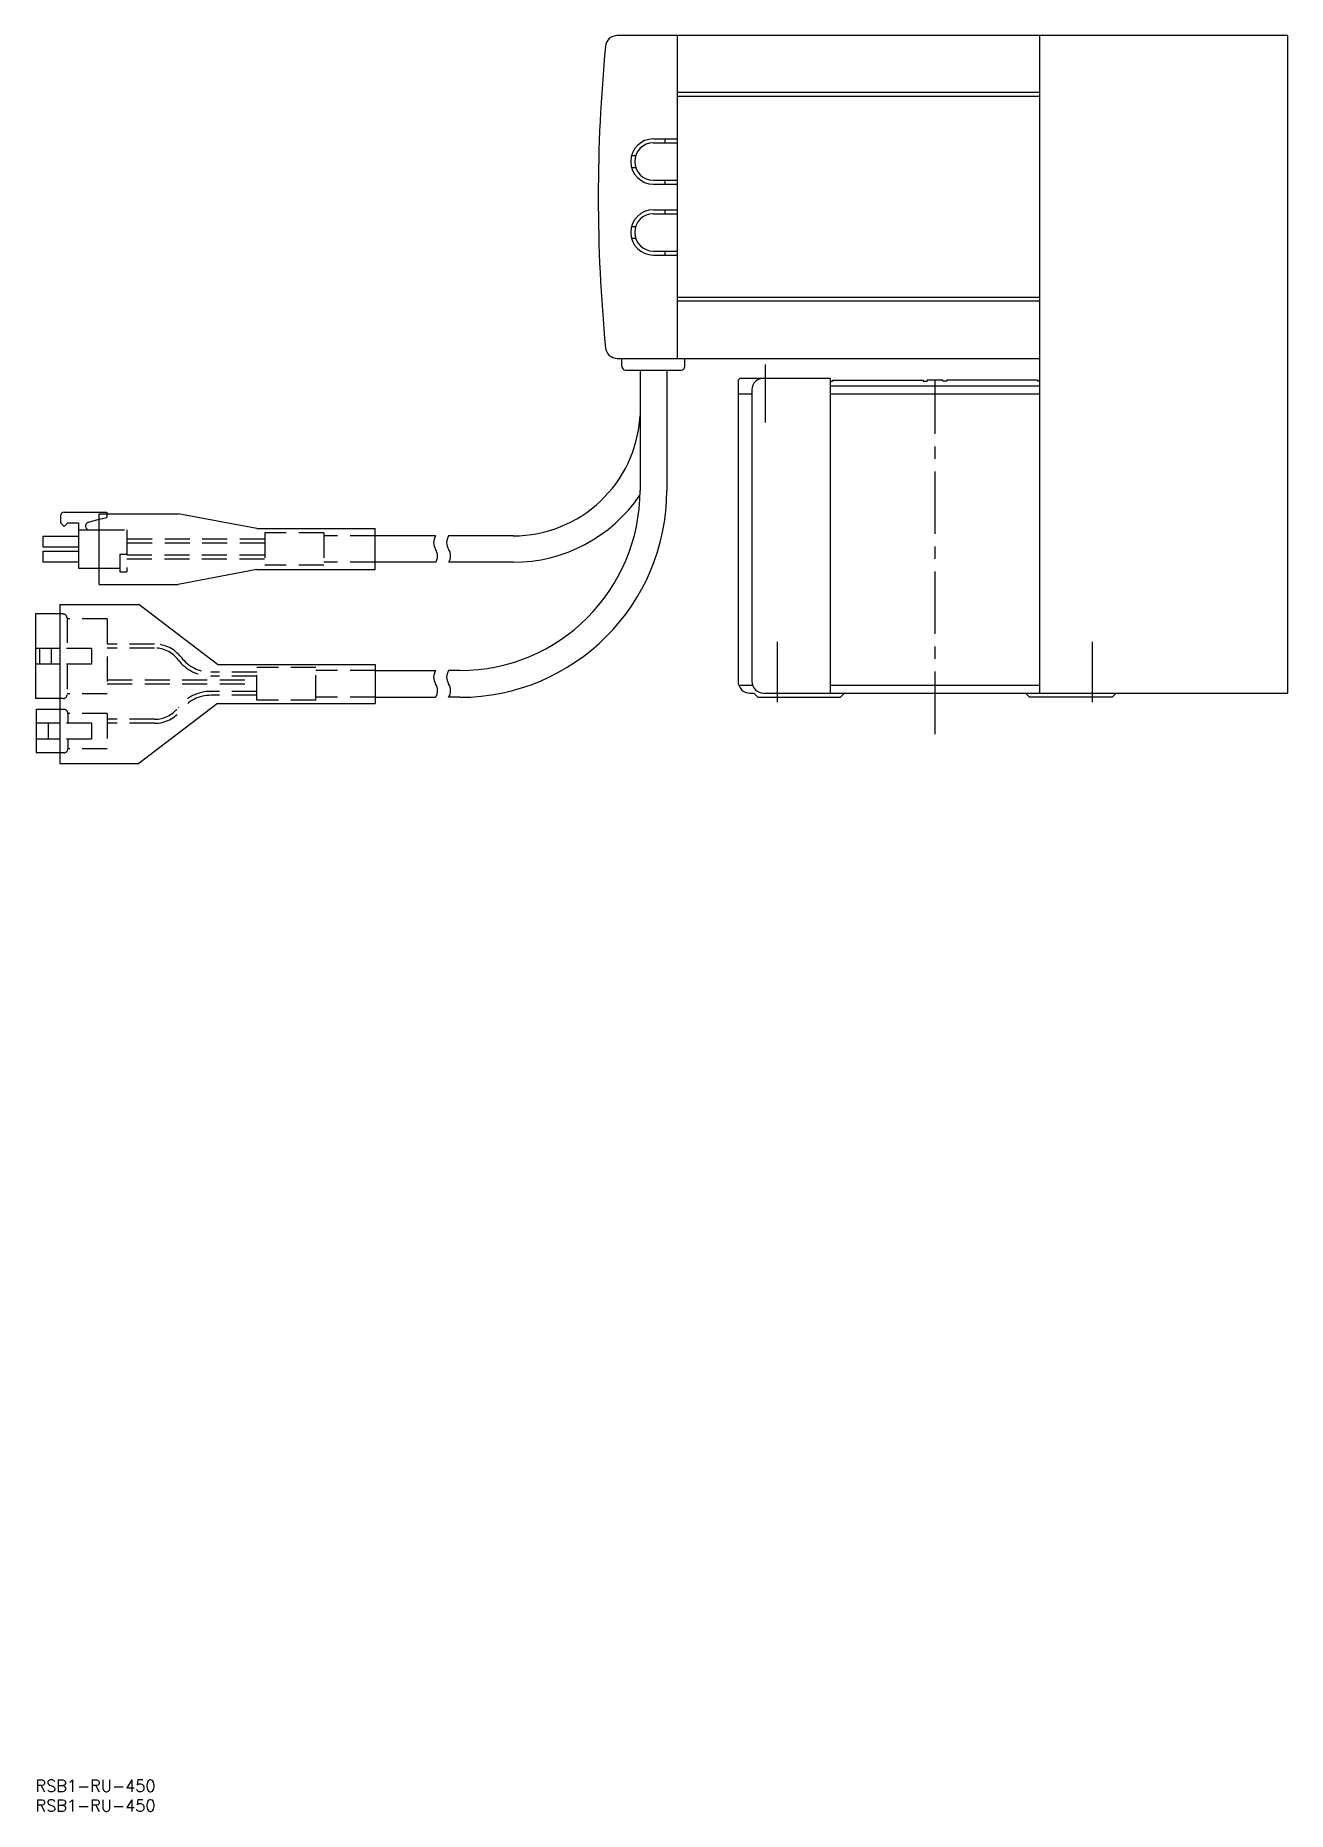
# Model space of a CAD drawing. Extents: x 0 to 1380, y -8 to 723.
# Drawn here: x 0 to 317.9, y -8 to 443 of the extents above; entities that cross this region are included whole.
import ezdxf

# ---------------------------------------------------------------- set-up
doc = ezdxf.new("R2010")
doc.units = 0
doc.header["$LTSCALE"] = 0.5
doc.linetypes.add('CENTER', pattern=[50.8, 31.75, -6.35, 6.35, -6.35])
doc.linetypes.add('DASHED', pattern=[19.05, 12.7, -6.35])
for name, color, linetype in [('MSM_CENTER', 1, 'CENTER'), ('MSM_CONTINUOUS', 7, 'CONTINUOUS'), ('MSM_DASHED', 4, 'DASHED'), ('MSM_NARROW', 5, 'CONTINUOUS'), ('MSM_PART_NUMBER', 7, 'CONTINUOUS')]:
    doc.layers.add(name, color=color, linetype=linetype)
doc.styles.get("Standard").update_dxf_attribs({"font": 'txt.shx', "height": 3, "bigfont": 'bigfont.shx'})

# ---------------------------------------------------------------- blocks, each defined once
blk = doc.blocks.new('*U1')
at = {"layer": 'MSM_PART_NUMBER'}
blk.add_text('RSB1-RU-450', height=3, dxfattribs=at).set_placement((0, -3))
blk = doc.blocks.new('*U2')
at = {"layer": 'MSM_PART_NUMBER'}
blk.add_text('RSB1-RU-450', height=3, dxfattribs=at).set_placement((0, -8))

msp = doc.modelspace()

# ---------------------------------------------------------------- linework, layer by layer
at = {"layer": 'MSM_CENTER'}
for p, q in [((185.39, 344.74), (185.39, 359.49)), ((228.39, 265.62), (228.39, 355.5)), ((188.39, 273.68), (188.39, 289.07)), ((268.39, 273.68), (268.39, 289.07))]:
    msp.add_line(p, q, dxfattribs=at)
at = {"layer": 'MSM_CONTINUOUS'}
for p, q in [((317.89, 443), (147.71, 443)), ((162.89, 443), (162.89, 361)), ((254.89, 443), (254.89, 276)), ((317.89, 443), (317.89, 276)), ((254.89, 428.5), (162.89, 428.5)), ((254.89, 427.5), (162.89, 427.5)), ((156.89, 416.75), (162.89, 416.75)), ((156.89, 415.75), (162.89, 415.75)), ((159.89, 415.75), (159.89, 416.75)), ((151.34, 412.5), (152.38, 412.5)), ((151.34, 409.5), (152.38, 409.5)), ((156.89, 406.25), (162.89, 406.25)), ((159.89, 405.25), (159.89, 406.25)), ((156.89, 405.25), (162.89, 405.25)), ((156.89, 398.75), (162.89, 398.75)), ((156.89, 397.75), (162.89, 397.75)), ((159.89, 397.75), (159.89, 398.75)), ((151.34, 394.5), (152.38, 394.5)), ((151.34, 391.5), (152.38, 391.5)), ((156.89, 388.25), (162.89, 388.25)), ((159.89, 387.25), (159.89, 388.25)), ((156.89, 387.25), (162.89, 387.25)), ((254.89, 376.5), (162.89, 376.5)), ((254.89, 375.5), (162.89, 375.5)), ((147.71, 361), (254.89, 361)), ((148.89, 359), (148.89, 361)), ((164.89, 359), (164.89, 361)), ((149.89, 358), (163.89, 358)), ((153.49, 358), (153.49, 327.5)), ((160.29, 358), (160.29, 327.5)), ((178.89, 356), (178.39, 355.5)), ((178.39, 355.5), (178.39, 279)), ((178.39, 352), (181.89, 352)), ((178.89, 356), (201.89, 356)), ((181.89, 353), (181.89, 279)), ((201.89, 276), (201.89, 356)), ((201.89, 355.2), (202.39, 355.2)), ((201.89, 354), (254.89, 354)), ((201.89, 352), (254.89, 352)), ((202.39, 355.5), (202.39, 355.2)), ((202.39, 355.5), (225.39, 355.5)), ((225.39, 355.5), (225.39, 355.2)), ((225.39, 355.2), (226.39, 355.2)), ((230.39, 355.5), (226.39, 355.5)), ((226.39, 355.5), (226.39, 355.2)), ((230.39, 355.5), (230.39, 355.2)), ((231.39, 355.2), (230.39, 355.2)), ((254.39, 355.5), (231.39, 355.5)), ((231.39, 355.5), (231.39, 355.2)), ((254.39, 355.5), (254.39, 355.2)), ((254.89, 355.2), (254.39, 355.2)), ((6.37, 321.04), (6.37, 319.24)), ((7.27, 321.94), (18.07, 321.94)), ((16.2, 321.53), (36.2, 321.53)), ((16.2, 303.63), (16.2, 321.53)), ((18.07, 321.94), (18.07, 321.53)), ((56.2, 317.78), (36.2, 321.53)), ((1.87, 315.82), (1.87, 313.12)), ((1.87, 315.82), (10.87, 315.82)), ((7.27, 318.34), (6.37, 319.24)), ((7.27, 318.34), (8.17, 319.24)), ((8.17, 319.24), (10.87, 319.24)), ((10.87, 319.24), (10.87, 307.72)), ((10.87, 317.44), (16.2, 317.44)), ((13.43, 319.43), (16.2, 320.14)), ((56.2, 317.78), (86.2, 317.78)), ((86.2, 307.38), (86.2, 317.78)), ((101.57, 315.93), (86.2, 315.93)), ((121.26, 315.93), (104.89, 315.93)), ((1.87, 313.12), (10.87, 313.12)), ((1.87, 312.04), (10.87, 312.04)), ((1.87, 312.04), (1.87, 309.34)), ((1.87, 309.34), (10.87, 309.34)), ((10.87, 307.72), (16.2, 307.72)), ((56.2, 307.38), (36.2, 303.63)), ((56.2, 307.38), (86.2, 307.38)), ((101.63, 309.23), (86.2, 309.23)), ((121.26, 309.23), (104.95, 309.23)), ((16.2, 303.63), (36.2, 303.63)), ((6.2, 298.55), (26.2, 298.55)), ((6.2, 298.55), (6.2, 258.15)), ((46.2, 283.3), (26.2, 298.55)), ((6.2, 296.1), (0, 296.1)), ((0, 296.1), (0, 274.6)), ((6.2, 287.35), (0, 287.35)), ((1, 287.35), (1, 283.35)), ((4, 287.35), (4, 283.35)), ((6.2, 283.35), (0, 283.35)), ((46.2, 283.3), (86.2, 283.3)), ((86.2, 283.3), (86.2, 273.4)), ((86.2, 281.75), (101.57, 281.75)), ((107.74, 281.75), (104.89, 281.75)), ((178.56, 278), (182.06, 278)), ((181.39, 276), (182.39, 276)), ((182.39, 276), (183.39, 275)), ((184.89, 276), (317.89, 276)), ((201.89, 278), (254.89, 278)), ((204.39, 275), (205.39, 276)), ((251.39, 276), (252.39, 275)), ((273.39, 275), (274.39, 276)), ((6.2, 274.6), (0, 274.6)), ((0.2, 271.85), (0.2, 260.85)), ((6.2, 271.85), (0.2, 271.85)), ((46.2, 273.4), (26.2, 258.15)), ((46.2, 273.4), (86.2, 273.4)), ((86.2, 274.95), (101.57, 274.95)), ((107.74, 274.95), (104.89, 274.95)), ((183.39, 275), (204.39, 275)), ((273.39, 275), (252.39, 275)), ((6.2, 268.35), (0.2, 268.35)), ((3.2, 268.35), (3.2, 264.35)), ((6.2, 264.35), (0.2, 264.35)), ((6.2, 260.85), (0.2, 260.85)), ((6.2, 258.15), (26.2, 258.15))]:
    msp.add_line(p, q, dxfattribs=at)
for centre, radius, start, end in [((147.71, 440), 3, 90, 174.5074), ((542.89, 402), 400, 174.5074, 185.4926), ((156.89, 411), 5.75, 90, 270), ((156.89, 411), 4.75, 90, 270), ((156.89, 393), 5.75, 90, 270), ((156.89, 393), 4.75, 90, 270), ((147.71, 364), 3, 185.4926, 270), ((149.89, 359), 1, 180, 270), ((163.89, 359), 1, 270, 0), ((184.89, 353), 3, 90, 180), ((121.26, 348.21), 32.28, 270, 356.8106), ((107.74, 327.5), 45.75, 270, 0), ((107.74, 327.5), 52.55, 270, 0), ((121.26, 348.21), 38.98, 270, 325.7307), ((7.27, 321.04), 0.9, 90, 180), ((13.68, 318.45), 1.01, 104.3814, 270), ((181.39, 279), 3, 180, 270), ((184.89, 279), 3, 180, 270)]:
    msp.add_arc(centre, radius, start, end, dxfattribs=at)
at = {"layer": 'MSM_DASHED'}
for p, q in [((16.2, 320.14), (18.07, 320.62)), ((18.07, 321.53), (18.07, 320.62)), ((16.2, 317.44), (23.2, 317.44)), ((23.2, 317.44), (23.2, 306.82)), ((58.2, 316.68), (58.2, 308.48)), ((73.2, 316.68), (58.2, 316.68)), ((73.2, 316.68), (73.2, 308.48)), ((86.2, 315.93), (73.2, 315.93)), ((21.4, 311.32), (23.2, 311.32)), ((21.4, 311.32), (21.4, 306.82)), ((58.2, 315.08), (23.2, 315.08)), ((58.2, 314.08), (23.2, 314.08)), ((16.2, 307.72), (21.4, 307.72)), ((21.4, 306.82), (23.2, 306.82)), ((23.2, 311.08), (58.2, 311.08)), ((23.2, 310.08), (58.2, 310.08)), ((73.2, 308.48), (58.2, 308.48)), ((86.2, 309.23), (73.2, 309.23)), ((7, 296.1), (6.2, 296.1)), ((8, 295.1), (8, 287.35)), ((18.2, 294.85), (8, 294.85)), ((18.2, 294.85), (18.2, 275.85)), ((14.2, 287.35), (6.2, 287.35)), ((14.2, 287.35), (14.2, 283.35)), ((30.23, 288.45), (18.2, 288.45)), ((30.23, 287.45), (18.2, 287.45)), ((14.2, 283.35), (6.2, 283.35)), ((8, 283.35), (8, 275.6)), ((56.2, 281.35), (44.55, 281.35)), ((56.2, 280.35), (44.55, 280.35)), ((71.2, 282.5), (56.2, 282.5)), ((56.2, 274.2), (56.2, 282.5)), ((71.2, 274.2), (71.2, 282.5)), ((86.2, 281.75), (71.2, 281.75)), ((18.2, 275.85), (8, 275.85)), ((18.2, 279.35), (56.2, 279.35)), ((18.2, 278.35), (56.2, 278.35)), ((56.2, 276.45), (44.55, 276.45)), ((56.2, 275.45), (44.55, 275.45)), ((7, 274.6), (6.2, 274.6)), ((7.2, 271.85), (6.2, 271.85)), ((8.2, 270.85), (8.2, 268.35)), ((18.2, 270.85), (8.2, 270.85)), ((18.2, 270.85), (18.2, 261.85)), ((71.2, 274.2), (56.2, 274.2)), ((86.2, 274.95), (71.2, 274.95)), ((14.2, 268.35), (6.2, 268.35)), ((14.2, 268.35), (14.2, 264.35)), ((30.23, 269.35), (18.2, 269.35)), ((30.23, 268.35), (18.2, 268.35)), ((14.2, 264.35), (6.2, 264.35)), ((8.2, 264.35), (8.2, 261.85)), ((18.2, 261.85), (8.2, 261.85)), ((7.2, 260.85), (6.2, 260.85))]:
    msp.add_line(p, q, dxfattribs=at)
for centre, radius, start, end in [((7, 295.1), 1, 0.0017, 90.0017), ((30.23, 279.95), 8.5, 37.2706, 90.0017), ((30.23, 279.95), 7.5, 37.2706, 90.0017), ((44.55, 290.85), 10.5, 217.2706, 270.0017), ((44.55, 290.85), 9.5, 217.2706, 270.0017), ((7, 275.6), 1, 270.0017, 0.0017), ((44.55, 265.95), 10.5, 90.0017, 142.7329), ((44.55, 265.95), 9.5, 90.0017, 142.7329), ((7.2, 270.85), 1, 0.0017, 90.0017), ((30.23, 276.85), 7.5, 270.0017, 322.7329), ((30.23, 276.85), 8.5, 270.0017, 322.7329), ((7.2, 261.85), 1, 270.0017, 0.0017)]:
    msp.add_arc(centre, radius, start, end, dxfattribs=at)
at = {"layer": 'MSM_NARROW'}
for centre, start, end in [((104.21, 314.23), 147.2209, 212.7791), ((107.53, 314.23), 147.2209, 212.7791), ((98.93, 310.83), 329.3659, 32.7791), ((102.25, 310.83), 329.3659, 32.7791), ((104.21, 280.05), 147.2209, 212.7791), ((107.53, 280.05), 147.2209, 212.7791), ((98.93, 276.65), 327.2209, 32.7791), ((102.25, 276.65), 327.2209, 32.7791)]:
    msp.add_arc(centre, 3.14, start, end, dxfattribs=at)

# ---------------------------------------------------------------- block references
at = {"layer": 'MSM_CONTINUOUS'}
for name in ['*U1', '*U2']:
    msp.add_blockref(name, (0, 0), dxfattribs=at)

doc.saveas('drawing.dxf')
